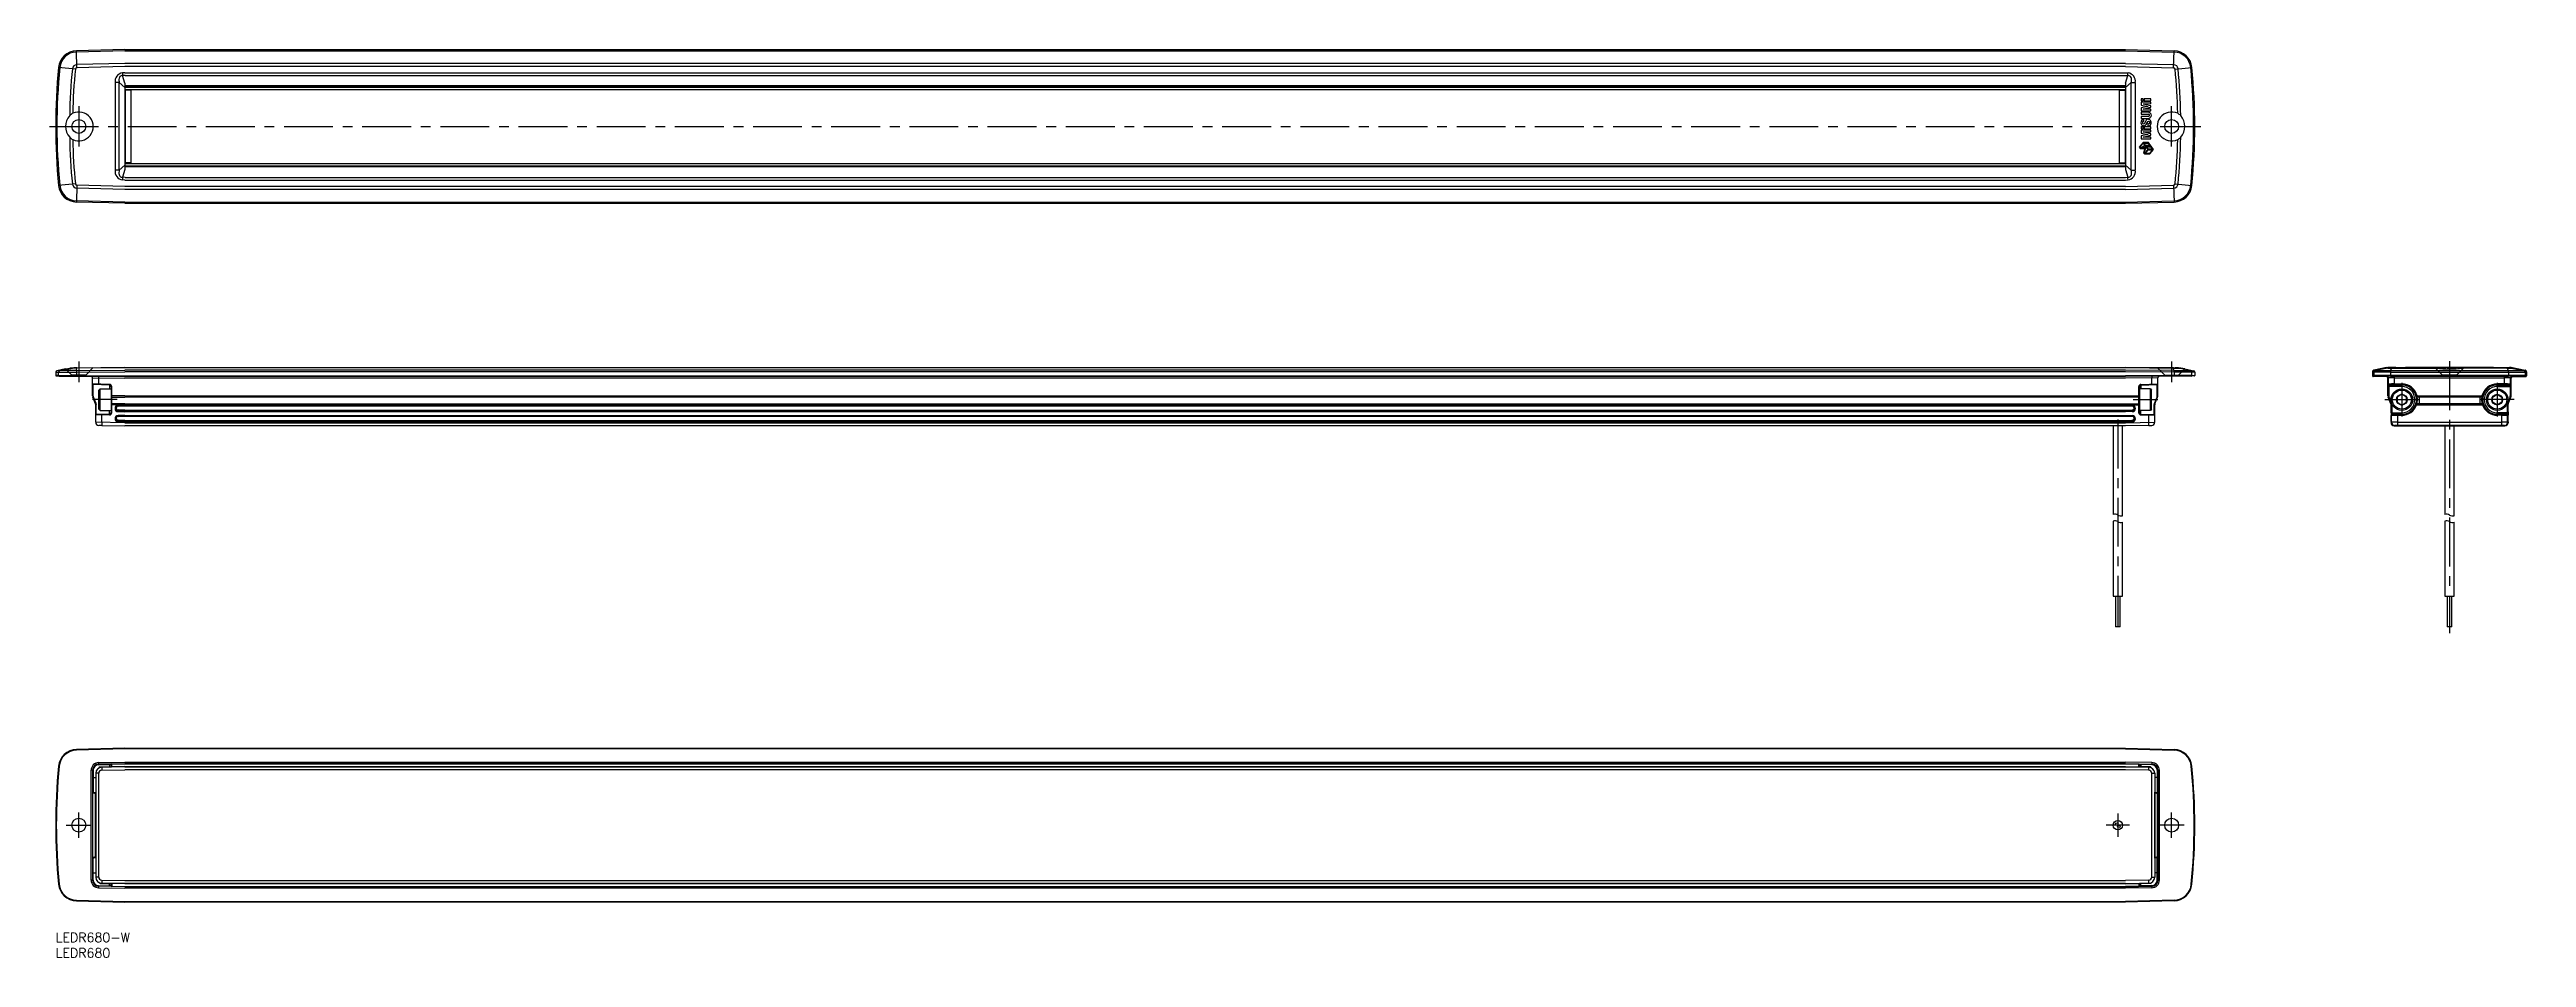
# Model space of a CAD drawing. Extents: x -2 to 803, y -8 to 287.
import ezdxf

# ---------------------------------------------------------------- set-up
doc = ezdxf.new("R2010")
doc.units = 0
doc.header["$LTSCALE"] = 0.5
doc.linetypes.add('CENTER', pattern=[50.8, 31.75, -6.35, 6.35, -6.35])
doc.linetypes.add('DASHED', pattern=[19.05, 12.7, -6.35])
for name, color, linetype in [('MSM_CENTER', 1, 'CENTER'), ('MSM_CONTINUOUS', 7, 'CONTINUOUS'), ('MSM_DASHED', 4, 'DASHED'), ('MSM_NARROW', 5, 'CONTINUOUS'), ('MSM_PART_NUMBER', 7, 'CONTINUOUS')]:
    doc.layers.add(name, color=color, linetype=linetype)
doc.styles.get("Standard").update_dxf_attribs({"font": 'txt.shx', "height": 3, "bigfont": 'bigfont.shx'})

# ---------------------------------------------------------------- blocks, each defined once
blk = doc.blocks.new('*U34')
at = {"layer": 'MSM_PART_NUMBER'}
blk.add_text('LEDR680-W', height=3, dxfattribs=at).set_placement((0, -3))
blk = doc.blocks.new('*U35')
at = {"layer": 'MSM_PART_NUMBER'}
blk.add_text('LEDR680', height=3, dxfattribs=at).set_placement((0, -8))

msp = doc.modelspace()

# ---------------------------------------------------------------- linework, layer by layer
at = {"layer": 'MSM_CENTER'}
for p, q in [((7.5, 268.74), (7.5, 255.59)), ((687.5, 255.59), (687.5, 268.74)), ((-2, 262.16), (697, 262.16)), ((7.5, 185.71), (7.5, 178.97)), ((687.5, 185.71), (687.5, 178.97)), ((777.78, 185.81), (777.78, 97.45)), ((762.28, 178.84), (762.28, 167.84)), ((793.28, 178.84), (793.28, 167.84)), ((20, 173.34), (12, 173.34)), ((675, 173.34), (683, 173.34)), ((756.78, 173.34), (767.78, 173.34)), ((798.78, 173.34), (787.78, 173.34)), ((670, 166.84), (670, 97.45)), ((3.4, 35), (11.6, 35)), ((7.5, 30.9), (7.5, 39.1)), ((673.8, 35), (666.2, 35)), ((670, 38.8), (670, 31.2)), ((691.6, 35), (683.4, 35)), ((687.5, 30.9), (687.5, 39.1))]:
    msp.add_line(p, q, dxfattribs=at)
at = {"layer": 'MSM_CONTINUOUS'}
for p, q in [((22.5, 287.16), (6.74, 286.75)), ((6.88, 281.26), (6.74, 286.75)), ((22.5, 286.76), (6.75, 286.35)), ((22.5, 282.65), (6.85, 282.24)), ((22.5, 287.16), (672.5, 287.16)), ((22.5, 286.76), (672.5, 286.76)), ((672.5, 282.65), (22.5, 282.65)), ((672.5, 287.16), (688.26, 286.75)), ((672.5, 286.76), (688.25, 286.35)), ((672.5, 282.65), (688.15, 282.24)), ((688.12, 281.26), (688.26, 286.75)), ((6.39, 280.8), (0.92, 281.33)), ((22.5, 281.67), (6.88, 281.26)), ((20.66, 276.41), (19.31, 276.41)), ((19.31, 276.41), (19.31, 247.92)), ((20.66, 276.41), (22.5, 274.76)), ((20.66, 247.92), (20.66, 276.41)), ((22.5, 279.6), (21.67, 279.55)), ((22.52, 278.73), (21.71, 278.69)), ((22.5, 276.19), (21.71, 278.69)), ((672.5, 281.67), (22.5, 281.67)), ((22.5, 279.6), (672.5, 279.6)), ((22.5, 276.19), (22.5, 248.14)), ((672.5, 275.33), (22.5, 275.33)), ((22.5, 275.17), (672.5, 275.17)), ((672.5, 275.07), (22.5, 275.07)), ((22.5, 274.96), (672.5, 274.96)), ((24.5, 273.96), (22.5, 273.96)), ((22.52, 278.73), (672.48, 278.73)), ((22.6, 274.16), (672.4, 274.16)), ((22.61, 273.96), (22.61, 250.36)), ((24.52, 250.36), (24.52, 273.96)), ((670.5, 273.96), (672.5, 273.96)), ((670.5, 250.36), (670.5, 273.96)), ((672.39, 273.96), (672.39, 250.36)), ((672.48, 278.73), (673.29, 278.69)), ((672.5, 281.67), (688.12, 281.26)), ((672.5, 279.6), (673.33, 279.55)), ((672.5, 276.19), (673.29, 278.69)), ((674.34, 276.41), (672.5, 274.76)), ((672.5, 276.19), (672.5, 248.13)), ((674.34, 247.92), (674.34, 276.41)), ((674.34, 276.41), (675.69, 276.41)), ((675.69, 276.41), (675.69, 247.92)), ((688.61, 280.8), (694.08, 281.33)), ((678.27, 271.12), (677.6, 271.12)), ((677.6, 271.12), (677.6, 270.48)), ((677.6, 270.48), (678.27, 270.48)), ((680.76, 270.03), (677.6, 270.03)), ((677.6, 270.03), (677.6, 269.09)), ((677.6, 269.09), (679.83, 268.63)), ((679.83, 268.63), (677.6, 268.17)), ((677.6, 268.17), (677.6, 267.23)), ((677.6, 267.23), (680.76, 267.23)), ((679.8, 266.78), (677.6, 266.78)), ((677.6, 266.78), (677.6, 266.14)), ((677.6, 266.14), (679.96, 266.14)), ((680.76, 269.45), (678.23, 269.44)), ((680.76, 268.88), (678.23, 269.44)), ((678.23, 267.81), (680.76, 268.38)), ((680.76, 267.81), (678.23, 267.81)), ((678.27, 270.48), (678.27, 271.12)), ((680.76, 271.12), (678.55, 271.12)), ((678.55, 271.12), (678.55, 270.48)), ((678.55, 270.48), (680.76, 270.48)), ((680.76, 270.48), (680.76, 271.12)), ((680.76, 269.45), (680.76, 270.03)), ((680.76, 268.38), (680.76, 268.88)), ((680.76, 267.23), (680.76, 267.81)), ((679.94, 265.4), (677.6, 265.4)), ((677.6, 265.4), (677.6, 264.76)), ((677.6, 264.76), (679.8, 264.76)), ((678.27, 262.02), (677.6, 262.02)), ((677.6, 262.02), (677.6, 261.38)), ((677.6, 261.38), (678.27, 261.38)), ((680.76, 260.94), (677.6, 260.94)), ((677.6, 260.94), (677.6, 259.99)), ((677.6, 259.99), (679.83, 259.53)), ((679.83, 259.53), (677.6, 259.08)), ((677.6, 259.08), (677.6, 258.13)), ((677.6, 258.13), (680.76, 258.13)), ((678.07, 263.63), (678.01, 263.39)), ((680.76, 259.78), (678.2, 260.35)), ((678.2, 260.35), (680.76, 260.35)), ((678.47, 263.74), (678.21, 263.73)), ((678.24, 258.71), (680.76, 259.29)), ((680.76, 258.71), (678.24, 258.71)), ((678.47, 264.35), (678.27, 264.35)), ((678.27, 261.38), (678.27, 262.02)), ((678.47, 263.74), (678.47, 264.35)), ((680.76, 262.02), (678.55, 262.02)), ((678.55, 262.02), (678.55, 261.38)), ((678.55, 261.38), (680.76, 261.38)), ((679.18, 264.14), (678.8, 263.35)), ((679.98, 262.99), (679.77, 262.99)), ((679.77, 262.99), (679.77, 262.35)), ((679.77, 262.35), (680.12, 262.35)), ((680.76, 261.38), (680.76, 262.02)), ((680.76, 260.35), (680.76, 260.94)), ((680.76, 259.29), (680.76, 259.78)), ((680.76, 258.13), (680.76, 258.71)), ((20.66, 247.92), (22.5, 249.57)), ((24.5, 250.36), (22.5, 250.36)), ((22.6, 250.16), (672.4, 250.16)), ((670.5, 250.36), (672.5, 250.36)), ((674.34, 247.92), (672.5, 249.57)), ((678.19, 256.92), (676.96, 255.44)), ((676.96, 255.44), (677.3, 254.98)), ((677.2, 255.45), (678.23, 256.68)), ((677.2, 255.45), (677.38, 255.2)), ((677.3, 254.98), (678.83, 254.98)), ((678.79, 255.94), (677.38, 255.2)), ((677.73, 255.18), (678.93, 255.81)), ((678.9, 255.18), (677.73, 255.18)), ((679.94, 256.92), (678.19, 256.92)), ((678.23, 256.68), (678.79, 255.94)), ((678.83, 254.98), (678.31, 253.62)), ((678.31, 253.62), (678.63, 253.2)), ((678.97, 256), (678.43, 256.73)), ((678.43, 256.73), (679.86, 256.73)), ((678.53, 253.65), (679.19, 255.39)), ((678.69, 253.45), (678.53, 253.65)), ((678.63, 253.2), (680.4, 253.2)), ((679.72, 254.68), (678.69, 253.45)), ((678.89, 253.39), (679.88, 254.57)), ((680.31, 253.39), (678.89, 253.39)), ((679.1, 255.69), (678.9, 255.18)), ((678.93, 255.81), (680.18, 255.81)), ((680.4, 256), (678.97, 256)), ((679.95, 255.69), (679.1, 255.69)), ((679.19, 255.39), (679.72, 254.68)), ((679.89, 254.76), (679.35, 255.49)), ((679.35, 255.49), (680.78, 255.49)), ((679.86, 256.73), (680.4, 256)), ((679.88, 254.57), (681.31, 254.57)), ((681.32, 254.76), (679.89, 254.76)), ((680.72, 255.88), (679.94, 256.92)), ((680.18, 255.81), (679.95, 255.69)), ((681.31, 254.57), (680.31, 253.39)), ((680.38, 255.69), (680.72, 255.88)), ((680.86, 255.69), (680.38, 255.69)), ((680.4, 253.2), (681.62, 254.66)), ((680.78, 255.49), (681.32, 254.76)), ((681.62, 254.66), (680.86, 255.69)), ((6.39, 243.52), (0.92, 243)), ((6.88, 243.07), (6.74, 237.57)), ((22.5, 241.68), (6.85, 242.09)), ((22.5, 242.66), (6.88, 243.07)), ((20.66, 247.92), (19.31, 247.92)), ((22.5, 244.73), (21.67, 244.77)), ((22.5, 248.14), (21.71, 245.63)), ((22.52, 245.59), (21.71, 245.63)), ((22.5, 249.36), (672.5, 249.36)), ((672.5, 249.26), (22.5, 249.26)), ((22.5, 249.16), (672.5, 249.16)), ((672.5, 249), (22.5, 249)), ((22.5, 244.73), (672.5, 244.73)), ((672.5, 242.66), (22.5, 242.66)), ((672.5, 241.68), (22.5, 241.68)), ((22.52, 245.59), (672.48, 245.59)), ((672.48, 245.59), (673.29, 245.63)), ((672.5, 248.14), (673.29, 245.63)), ((672.5, 244.73), (673.33, 244.77)), ((672.5, 242.66), (688.12, 243.07)), ((672.5, 241.68), (688.15, 242.09)), ((674.34, 247.92), (675.69, 247.92)), ((688.12, 243.07), (688.26, 237.57)), ((688.61, 243.52), (694.08, 243)), ((22.5, 237.16), (6.74, 237.57)), ((22.5, 237.56), (6.75, 237.98)), ((22.5, 237.56), (672.5, 237.56)), ((22.5, 237.16), (672.5, 237.16)), ((672.5, 237.56), (688.25, 237.98)), ((672.5, 237.16), (688.26, 237.57)), ((0, 182.27), (0.92, 182.28)), ((0, 182.27), (0, 181.23)), ((0.92, 181.22), (0, 181.23)), ((0.2, 181.03), (1.12, 181.02)), ((3.2, 183.32), (0.4, 182.76)), ((1.32, 182.77), (0.4, 182.76)), ((0.92, 182.28), (6.74, 182.29)), ((0.92, 181.22), (0.92, 182.28)), ((0.92, 181.22), (6.74, 181.17)), ((1.12, 181.02), (6.74, 180.97)), ((1.32, 182.77), (5.43, 183.6)), ((6.75, 182.78), (1.32, 182.77)), ((3.2, 183.32), (4.56, 183.59)), ((4.56, 183.59), (5.28, 183.67)), ((6.85, 183.6), (4.56, 183.59)), ((5.28, 183.67), (6.39, 183.69)), ((6.88, 183.7), (6.39, 183.69)), ((6.74, 182.29), (22.5, 182.43)), ((6.74, 182.29), (6.74, 182.29)), ((6.74, 182.29), (6.74, 181.17)), ((6.74, 181.17), (22.5, 181.04)), ((6.74, 180.97), (22.5, 180.84)), ((6.75, 182.78), (6.85, 183.6)), ((6.75, 182.78), (22.5, 182.92)), ((22.5, 183.74), (6.85, 183.6)), ((6.85, 183.6), (6.88, 183.7)), ((6.88, 183.7), (22.5, 183.84)), ((12, 174.53), (12, 180.43)), ((12, 180.43), (22.51, 180.34)), ((17.52, 178.29), (12, 178.44)), ((17.51, 178.1), (12.19, 178.24)), ((12.2, 174.48), (12.2, 178.24)), ((13.97, 178.39), (13.97, 180.41)), ((17.51, 178.1), (17.51, 176.84)), ((18, 177.6), (18, 169.07)), ((18.2, 177.6), (18, 177.6)), ((18.2, 169.07), (18.2, 177.6)), ((22.5, 183.84), (672.5, 183.84)), ((22.5, 183.74), (672.5, 183.74)), ((672.49, 182.92), (22.5, 182.92)), ((672.5, 182.43), (22.5, 182.43)), ((22.5, 181.04), (672.5, 181.04)), ((672.5, 180.84), (22.5, 180.84)), ((672.49, 180.34), (22.51, 180.34)), ((688.25, 182.78), (672.49, 182.92)), ((683, 180.43), (672.49, 180.34)), ((688.12, 183.7), (672.5, 183.84)), ((672.5, 183.74), (688.15, 183.6)), ((688.26, 182.29), (672.5, 182.43)), ((688.26, 181.17), (672.5, 181.04)), ((688.26, 180.97), (672.5, 180.84)), ((676.8, 169.07), (676.8, 177.6)), ((676.8, 177.6), (677, 177.6)), ((677, 177.6), (677, 169.07)), ((677.48, 178.29), (683, 178.44)), ((677.49, 178.1), (682.81, 178.24)), ((677.49, 178.1), (677.49, 176.84)), ((681.03, 178.39), (681.03, 180.41)), ((682.8, 174.48), (682.8, 178.24)), ((683, 174.53), (683, 180.43)), ((688.15, 183.6), (688.12, 183.7)), ((688.12, 183.7), (688.61, 183.69)), ((688.25, 182.78), (688.15, 183.6)), ((688.15, 183.6), (690.44, 183.59)), ((688.25, 182.78), (693.68, 182.77)), ((694.08, 182.28), (688.26, 182.29)), ((688.26, 182.29), (688.26, 182.29)), ((688.26, 182.29), (688.26, 181.17)), ((694.08, 181.22), (688.26, 181.17)), ((693.88, 181.02), (688.26, 180.97)), ((689.72, 183.67), (688.61, 183.69)), ((693.68, 182.77), (689.57, 183.6)), ((690.44, 183.59), (689.72, 183.67)), ((691.8, 183.32), (690.44, 183.59)), ((691.8, 183.32), (694.6, 182.76)), ((693.68, 182.77), (694.6, 182.76)), ((694.8, 181.03), (693.88, 181.02)), ((695, 182.27), (694.08, 182.28)), ((694.08, 181.22), (694.08, 182.28)), ((694.08, 181.22), (695, 181.23)), ((695, 182.27), (695, 181.23)), ((752.78, 182.43), (753.19, 182.29)), ((752.78, 182.43), (752.78, 181.04)), ((752.78, 181.04), (753.19, 181.17)), ((752.98, 180.84), (753.39, 180.97)), ((757.28, 180.84), (752.98, 180.84)), ((757.29, 183.74), (753.18, 182.92)), ((753.18, 182.92), (753.59, 182.78)), ((758.61, 182.28), (753.19, 182.29)), ((753.19, 182.29), (753.19, 181.17)), ((757.71, 183.6), (753.59, 182.78)), ((757.43, 180.91), (757.28, 180.84)), ((757.71, 183.6), (757.29, 183.74)), ((757.93, 180.41), (757.78, 180.34)), ((757.78, 174.53), (757.78, 180.34)), ((757.85, 174.54), (757.85, 177.6)), ((758.05, 177.6), (757.85, 177.6)), ((757.86, 178.3), (757.93, 178.39)), ((757.93, 178.39), (757.93, 180.41)), ((758.05, 177.6), (758.05, 174.54)), ((762.28, 177.6), (758.05, 177.6)), ((758.13, 178.19), (758.06, 178.1)), ((762.28, 178.1), (758.06, 178.1)), ((760.34, 183.84), (758.27, 183.84)), ((758.27, 183.84), (758.68, 183.7)), ((758.61, 182.28), (796.94, 182.28)), ((758.61, 182.28), (758.61, 181.22)), ((796.94, 181.22), (758.61, 181.22)), ((758.63, 181.02), (796.92, 181.02)), ((758.65, 182.77), (759.05, 183.6)), ((758.65, 182.77), (796.9, 182.77)), ((759.05, 183.6), (773.44, 183.59)), ((759.14, 183.7), (773.12, 183.68)), ((795.63, 180.93), (759.93, 180.93)), ((759.93, 180.43), (759.93, 180.93)), ((759.93, 180.43), (795.63, 180.43)), ((759.93, 178.24), (759.93, 180.43)), ((759.93, 178.44), (762.28, 178.44)), ((759.93, 178.24), (762.28, 178.24)), ((760.38, 183.83), (760.34, 183.84)), ((762.28, 178.24), (762.28, 178.44)), ((762.28, 178.24), (762.28, 178.1)), ((762.28, 177.6), (762.28, 178.1)), ((792.02, 183.81), (763.53, 183.81)), ((768.81, 183.78), (769.24, 183.79)), ((768.81, 183.77), (768.81, 183.78)), ((770.28, 183.76), (768.81, 183.77)), ((769, 183.78), (770.19, 183.77)), ((769, 183.77), (769, 183.78)), ((769, 183.77), (769, 183.77)), ((770.19, 183.76), (769, 183.77)), ((769.06, 183.78), (769.27, 183.78)), ((769.06, 183.78), (770.3, 183.77)), ((769.06, 183.78), (769.06, 183.78)), ((769.24, 183.79), (770.6, 183.78)), ((769.24, 183.78), (769.24, 183.79)), ((769.27, 183.78), (771.01, 183.78)), ((770.19, 183.77), (770.19, 183.76)), ((770.19, 183.76), (770.19, 183.76)), ((771.31, 183.76), (770.28, 183.76)), ((770.3, 183.77), (771.01, 183.78)), ((770.3, 183.76), (770.3, 183.77)), ((770.38, 183.77), (771.11, 183.78)), ((770.38, 183.76), (770.38, 183.77)), ((771.11, 183.76), (770.38, 183.76)), ((770.38, 183.76), (770.38, 183.76)), ((770.6, 183.79), (771.06, 183.8)), ((770.6, 183.78), (770.6, 183.79)), ((770.6, 183.78), (770.6, 183.78)), ((770.79, 183.79), (771.42, 183.78)), ((770.79, 183.78), (770.79, 183.79)), ((770.79, 183.78), (770.79, 183.78)), ((771.31, 183.78), (770.79, 183.78)), ((770.82, 183.79), (771.06, 183.8)), ((770.82, 183.79), (770.82, 183.79)), ((771.56, 183.78), (770.82, 183.79)), ((771.01, 183.78), (771.01, 183.78)), ((771.06, 183.8), (771.06, 183.8)), ((771.06, 183.8), (772.3, 183.79)), ((771.06, 183.8), (772.54, 183.79)), ((771.11, 183.78), (771.11, 183.76)), ((771.11, 183.76), (771.11, 183.76)), ((771.3, 183.77), (771.31, 183.78)), ((771.42, 183.77), (771.3, 183.77)), ((771.3, 183.77), (771.3, 183.77)), ((771.3, 183.76), (771.3, 183.77)), ((771.49, 183.76), (771.3, 183.77)), ((771.3, 183.77), (771.31, 183.76)), ((771.42, 183.78), (771.42, 183.77)), ((771.42, 183.77), (771.42, 183.77)), ((772.54, 183.77), (771.49, 183.76)), ((772.3, 183.79), (771.56, 183.78)), ((771.56, 183.76), (771.56, 183.78)), ((771.62, 183.77), (771.62, 183.78)), ((771.62, 183.78), (772.34, 183.78)), ((772.34, 183.77), (771.62, 183.77)), ((771.62, 183.77), (771.62, 183.77)), ((772.3, 183.79), (772.3, 183.78)), ((772.34, 183.78), (772.34, 183.77)), ((772.34, 183.77), (772.34, 183.77)), ((772.54, 183.79), (772.54, 183.77)), ((773.75, 183.76), (773.75, 183.79)), ((773.75, 183.79), (774.69, 183.79)), ((774.33, 183.76), (773.75, 183.76)), ((774.9, 183.76), (774.33, 183.79)), ((774.33, 183.79), (774.33, 183.76)), ((774.69, 183.79), (775.14, 183.77)), ((774.69, 183.77), (774.69, 183.79)), ((775.4, 183.76), (774.9, 183.76)), ((775.14, 183.77), (775.61, 183.79)), ((775.14, 183.76), (775.14, 183.77)), ((775.97, 183.79), (775.4, 183.76)), ((775.61, 183.79), (776.55, 183.79)), ((775.61, 183.77), (775.61, 183.79)), ((775.97, 183.76), (775.97, 183.79)), ((776.55, 183.76), (775.97, 183.76)), ((776.55, 183.79), (776.55, 183.76)), ((777.64, 183.79), (777, 183.79)), ((777, 183.79), (777, 183.79)), ((777, 183.79), (777.64, 183.79)), ((777, 183.76), (777, 183.78)), ((777, 183.78), (777.64, 183.78)), ((777.64, 183.76), (777, 183.76)), ((777.64, 183.79), (777.64, 183.79)), ((777.64, 183.78), (777.64, 183.76)), ((777.97, 183.77), (778.6, 183.77)), ((777.97, 183.77), (777.97, 183.77)), ((779.01, 183.79), (778.01, 183.78)), ((778.01, 183.78), (778.14, 183.78)), ((778.57, 183.78), (779.4, 183.77)), ((778.6, 183.77), (778.6, 183.77)), ((778.65, 183.79), (778.97, 183.78)), ((779.01, 183.79), (778.65, 183.79)), ((778.97, 183.78), (779.47, 183.78)), ((779.01, 183.76), (780.07, 183.77)), ((779.4, 183.77), (779.01, 183.77)), ((779.97, 183.78), (779.35, 183.78)), ((780.07, 183.77), (779.76, 183.78)), ((779.97, 183.78), (779.97, 183.78)), ((780.38, 183.77), (780.38, 183.79)), ((780.38, 183.79), (781.01, 183.79)), ((781.01, 183.79), (781.01, 183.77)), ((781.76, 183.77), (781.76, 183.79)), ((781.76, 183.79), (782.39, 183.79)), ((796.51, 183.6), (782.12, 183.59)), ((782.39, 183.79), (782.39, 183.77)), ((796.42, 183.7), (782.44, 183.68)), ((782.84, 183.79), (783.79, 183.79)), ((782.84, 183.76), (782.84, 183.79)), ((783.42, 183.76), (782.84, 183.76)), ((784.49, 183.8), (783.26, 183.79)), ((783.26, 183.79), (784, 183.78)), ((783.26, 183.79), (783.26, 183.78)), ((783.43, 183.79), (784, 183.76)), ((783.79, 183.79), (784.25, 183.77)), ((783.94, 183.77), (783.94, 183.78)), ((783.94, 183.77), (783.94, 183.77)), ((784, 183.78), (784.74, 183.79)), ((784, 183.76), (784, 183.78)), ((784.49, 183.76), (784, 183.76)), ((784.06, 183.76), (784.25, 183.77)), ((784.76, 183.79), (784.13, 183.78)), ((784.13, 183.78), (784.13, 183.77)), ((784.13, 183.77), (784.13, 183.77)), ((784.13, 183.77), (784.25, 183.77)), ((784.25, 183.77), (784.7, 183.79)), ((784.25, 183.78), (784.76, 183.78)), ((784.25, 183.77), (784.25, 183.78)), ((784.25, 183.76), (784.25, 183.77)), ((784.25, 183.77), (784.25, 183.77)), ((784.25, 183.76), (784.25, 183.77)), ((784.25, 183.77), (784.25, 183.76)), ((784.25, 183.76), (785.28, 183.76)), ((785.18, 183.77), (784.45, 183.78)), ((784.45, 183.78), (784.45, 183.76)), ((784.45, 183.76), (785.18, 183.76)), ((784.45, 183.76), (784.45, 183.76)), ((784.74, 183.79), (784.49, 183.8)), ((785.06, 183.79), (784.49, 183.76)), ((784.5, 183.8), (784.5, 183.8)), ((784.96, 183.79), (784.5, 183.8)), ((786.29, 183.78), (784.55, 183.78)), ((785.26, 183.77), (784.55, 183.78)), ((784.55, 183.78), (784.55, 183.78)), ((784.7, 183.77), (784.7, 183.79)), ((784.7, 183.79), (785.65, 183.79)), ((784.74, 183.79), (784.74, 183.79)), ((784.76, 183.78), (784.76, 183.79)), ((784.76, 183.78), (784.76, 183.78)), ((786.32, 183.79), (784.96, 183.78)), ((784.96, 183.78), (784.96, 183.79)), ((784.96, 183.78), (784.96, 183.78)), ((785.65, 183.76), (785.06, 183.76)), ((785.18, 183.76), (785.18, 183.77)), ((785.18, 183.76), (785.18, 183.76)), ((786.49, 183.78), (785.26, 183.77)), ((785.26, 183.76), (785.26, 183.77)), ((785.28, 183.76), (786.74, 183.77)), ((786.55, 183.78), (785.37, 183.77)), ((785.37, 183.76), (786.55, 183.77)), ((785.37, 183.77), (785.37, 183.76)), ((785.37, 183.76), (785.37, 183.76)), ((785.65, 183.79), (785.65, 183.76)), ((786.09, 183.79), (786.73, 183.79)), ((786.73, 183.79), (786.09, 183.79)), ((786.09, 183.79), (786.09, 183.79)), ((786.09, 183.78), (786.73, 183.78)), ((786.09, 183.76), (786.09, 183.78)), ((786.73, 183.76), (786.09, 183.76)), ((786.49, 183.78), (786.29, 183.78)), ((786.32, 183.78), (786.32, 183.79)), ((786.74, 183.78), (786.32, 183.79)), ((786.49, 183.78), (786.49, 183.78)), ((786.55, 183.77), (786.55, 183.78)), ((786.55, 183.77), (786.55, 183.77)), ((786.73, 183.79), (786.73, 183.79)), ((786.73, 183.78), (786.73, 183.76)), ((786.74, 183.77), (786.74, 183.78)), ((795.63, 178.44), (793.28, 178.44)), ((793.28, 178.24), (793.28, 178.44)), ((795.63, 178.24), (793.28, 178.24)), ((793.28, 178.24), (793.28, 178.1)), ((793.28, 178.1), (797.49, 178.1)), ((793.28, 177.6), (793.28, 178.1)), ((793.28, 177.6), (797.5, 177.6)), ((795.17, 183.83), (795.21, 183.84)), ((795.21, 183.84), (797.28, 183.84)), ((795.63, 180.43), (795.63, 180.93)), ((795.63, 178.24), (795.63, 180.43)), ((796.9, 182.77), (796.51, 183.6)), ((797.28, 183.84), (796.87, 183.7)), ((796.94, 182.28), (802.37, 182.29)), ((796.94, 182.28), (796.94, 181.22)), ((797.43, 178.19), (797.49, 178.1)), ((797.5, 177.6), (797.5, 174.54)), ((797.5, 177.6), (797.7, 177.6)), ((797.63, 178.39), (797.63, 180.41)), ((797.63, 180.41), (797.78, 180.34)), ((797.69, 178.3), (797.63, 178.39)), ((797.7, 174.54), (797.7, 177.6)), ((797.78, 174.53), (797.78, 180.34)), ((797.85, 183.6), (798.26, 183.74)), ((797.85, 183.6), (801.96, 182.78)), ((798.13, 180.91), (798.28, 180.84)), ((798.26, 183.74), (802.38, 182.92)), ((798.28, 180.84), (802.58, 180.84)), ((802.38, 182.92), (801.96, 182.78)), ((802.58, 180.84), (802.17, 180.97)), ((802.78, 182.43), (802.37, 182.29)), ((802.37, 182.29), (802.37, 181.17)), ((802.78, 181.04), (802.37, 181.17)), ((802.78, 182.43), (802.78, 181.04)), ((12.93, 172.02), (12.07, 174.16)), ((13.11, 172.14), (12.25, 174.2)), ((13, 166.01), (13, 171.64)), ((13.2, 168.46), (13.2, 171.71)), ((14.4, 176.84), (14, 176.44)), ((14, 170.24), (14, 176.44)), ((14, 170.24), (14.4, 169.84)), ((14.4, 169.84), (14.4, 176.84)), ((14.4, 176.84), (18, 176.84)), ((14.4, 169.84), (18, 169.84)), ((17.51, 168.57), (17.51, 169.84)), ((18, 169.07), (18.2, 169.07)), ((22.5, 174.53), (18.2, 174.54)), ((18.2, 174.17), (22.51, 174.16)), ((22.49, 172.02), (18.2, 172.03)), ((22.51, 171.64), (18.2, 171.66)), ((22.49, 171.54), (20.29, 171.48)), ((20.29, 169.84), (22.49, 169.79)), ((20.29, 169.69), (20.3, 169.64)), ((20.29, 169.44), (22.49, 169.39)), ((22.5, 171.34), (20.3, 171.28)), ((20.3, 171.24), (22.5, 171.29)), ((22.5, 169.94), (20.3, 170)), ((20.3, 169.64), (22.5, 169.59)), ((22.49, 172.02), (672.51, 172.02)), ((22.49, 171.54), (672.51, 171.54)), ((672.51, 169.79), (22.49, 169.79)), ((672.51, 169.39), (22.49, 169.39)), ((22.5, 174.53), (672.51, 174.53)), ((22.5, 171.34), (672.5, 171.34)), ((672.5, 171.29), (22.5, 171.29)), ((22.5, 169.94), (672.5, 169.94)), ((672.5, 169.59), (22.5, 169.59)), ((672.49, 174.16), (22.51, 174.16)), ((22.51, 171.64), (672.49, 171.64)), ((676.8, 174.17), (672.49, 174.16)), ((672.49, 171.64), (676.8, 171.66)), ((672.5, 171.34), (674.7, 171.28)), ((674.7, 171.24), (672.5, 171.29)), ((672.5, 169.94), (674.7, 170)), ((674.7, 169.64), (672.5, 169.59)), ((672.51, 174.53), (676.8, 174.54)), ((672.51, 172.02), (676.8, 172.03)), ((672.51, 171.54), (674.71, 171.48)), ((674.71, 169.84), (672.51, 169.79)), ((674.71, 169.44), (672.51, 169.39)), ((674.71, 169.69), (674.7, 169.64)), ((677, 169.07), (676.8, 169.07)), ((680.6, 176.84), (677, 176.84)), ((680.6, 169.84), (677, 169.84)), ((677.49, 168.57), (677.49, 169.84)), ((680.6, 176.84), (681, 176.44)), ((680.6, 169.84), (680.6, 176.84)), ((681, 170.24), (680.6, 169.84)), ((681, 170.24), (681, 176.44)), ((681.8, 168.46), (681.8, 171.71)), ((681.89, 172.14), (682.75, 174.2)), ((682, 166.01), (682, 171.64)), ((682.07, 172.02), (682.93, 174.16)), ((757.78, 174.53), (757.85, 174.54)), ((757.85, 174.54), (758.05, 174.54)), ((757.92, 174.17), (757.85, 174.16)), ((758.71, 172.02), (757.85, 174.16)), ((757.92, 174.17), (758.11, 174.25)), ((758.78, 172.03), (757.92, 174.17)), ((758.11, 174.25), (758.97, 172.1)), ((758.71, 172.02), (758.78, 172.03)), ((758.78, 172.03), (758.97, 172.1)), ((758.78, 171.64), (758.85, 171.66)), ((758.78, 171.54), (758.78, 171.64)), ((758.78, 171.54), (758.82, 171.48)), ((758.82, 169.44), (758.78, 169.39)), ((758.78, 169.39), (758.78, 168.29)), ((758.85, 169.07), (758.85, 171.66)), ((758.85, 171.66), (759.05, 171.66)), ((758.85, 169.07), (759.05, 169.07)), ((759.05, 171.66), (759.05, 169.07)), ((759.05, 169.07), (762.28, 169.07)), ((762.28, 175.07), (760.78, 174.2)), ((760.78, 174.2), (760.78, 172.47)), ((760.78, 172.47), (762.28, 171.6)), ((763.78, 174.2), (762.28, 175.07)), ((762.28, 171.6), (763.78, 172.47)), ((762.28, 168.57), (762.28, 169.07)), ((763.78, 172.47), (763.78, 174.2)), ((766.87, 171.71), (767.06, 171.64)), ((767.04, 174.48), (767.24, 174.53)), ((767.06, 171.64), (788.49, 171.64)), ((788.36, 172.02), (767.2, 172.02)), ((767.24, 174.53), (788.32, 174.53)), ((788.26, 174.16), (767.3, 174.16)), ((767.88, 174.16), (767.88, 172.02)), ((787.68, 174.16), (787.68, 172.02)), ((788.51, 174.48), (788.32, 174.53)), ((788.68, 171.71), (788.49, 171.64)), ((791.78, 174.2), (793.28, 175.07)), ((791.78, 172.47), (791.78, 174.2)), ((793.28, 171.6), (791.78, 172.47)), ((793.28, 175.07), (794.78, 174.2)), ((794.78, 172.47), (793.28, 171.6)), ((796.5, 169.07), (793.28, 169.07)), ((793.28, 168.57), (793.28, 169.07)), ((794.78, 174.2), (794.78, 172.47)), ((796.5, 171.66), (796.5, 169.07)), ((796.7, 171.66), (796.5, 171.66)), ((796.7, 169.07), (796.5, 169.07)), ((797.45, 174.25), (796.59, 172.1)), ((796.77, 172.03), (796.59, 172.1)), ((796.7, 169.07), (796.7, 171.66)), ((796.78, 171.64), (796.7, 171.66)), ((796.78, 171.54), (796.74, 171.48)), ((796.74, 169.44), (796.78, 169.39)), ((796.77, 172.03), (797.63, 174.17)), ((796.85, 172.02), (796.77, 172.03)), ((796.78, 171.54), (796.78, 171.64)), ((796.78, 169.39), (796.78, 168.29)), ((796.85, 172.02), (797.71, 174.16)), ((797.63, 174.17), (797.45, 174.25)), ((797.7, 174.54), (797.5, 174.54)), ((797.63, 174.17), (797.71, 174.16)), ((797.78, 174.53), (797.7, 174.54)), ((17.52, 168.38), (13, 168.26)), ((22.49, 165.84), (13, 166.01)), ((17.51, 168.57), (13.2, 168.46)), ((14.97, 164.97), (13.99, 164.98)), ((14.97, 165.97), (14.97, 168.31)), ((14.97, 164.97), (22.5, 164.84)), ((22.49, 168.2), (20.29, 168.15)), ((20.29, 166.51), (22.49, 166.45)), ((20.29, 166.35), (20.3, 166.31)), ((20.29, 166.11), (22.49, 166.05)), ((22.5, 168), (20.3, 167.95)), ((20.3, 167.9), (22.5, 167.96)), ((22.5, 166.61), (20.3, 166.67)), ((20.3, 166.31), (22.5, 166.25)), ((22.49, 168.2), (672.51, 168.2)), ((672.51, 166.45), (22.49, 166.45)), ((672.51, 166.05), (22.49, 166.05)), ((22.49, 165.84), (672.51, 165.84)), ((22.5, 168), (672.5, 168)), ((672.5, 167.96), (22.5, 167.96)), ((22.5, 166.61), (672.5, 166.61)), ((672.5, 166.25), (22.5, 166.25)), ((672.5, 164.84), (22.5, 164.84)), ((668.5, 164.84), (668.5, 136.02)), ((671.5, 135.61), (671.5, 164.84)), ((672.5, 168), (674.7, 167.95)), ((674.7, 167.9), (672.5, 167.96)), ((672.5, 166.61), (674.7, 166.67)), ((674.7, 166.31), (672.5, 166.25)), ((680.03, 164.97), (672.5, 164.84)), ((672.51, 168.2), (674.71, 168.15)), ((674.71, 166.51), (672.51, 166.45)), ((674.71, 166.11), (672.51, 166.05)), ((672.51, 165.84), (682, 166.01)), ((674.71, 166.35), (674.7, 166.31)), ((677.48, 168.38), (682, 168.26)), ((677.49, 168.57), (681.8, 168.46)), ((680.03, 165.97), (680.03, 168.31)), ((680.03, 164.97), (681.02, 164.98)), ((758.78, 168.29), (758.82, 168.23)), ((758.82, 166.19), (758.78, 166.14)), ((758.78, 166.14), (758.78, 165.84)), ((758.78, 165.84), (758.91, 165.97)), ((758.91, 168.31), (758.86, 168.37)), ((758.91, 165.97), (758.91, 168.31)), ((759.06, 168.57), (762.28, 168.57)), ((759.06, 168.57), (759.11, 168.51)), ((759.91, 164.97), (759.78, 164.84)), ((759.78, 164.84), (795.78, 164.84)), ((760.91, 168.46), (760.91, 165.98)), ((760.91, 168.46), (762.28, 168.46)), ((760.91, 168.26), (762.28, 168.26)), ((760.91, 165.98), (794.65, 165.98)), ((760.91, 165.98), (760.91, 164.98)), ((794.65, 164.98), (760.91, 164.98)), ((762.28, 168.57), (762.28, 168.46)), ((762.28, 168.46), (762.28, 168.26)), ((776.28, 164.84), (776.28, 136.02)), ((779.28, 135.61), (779.28, 164.84)), ((796.49, 168.57), (793.28, 168.57)), ((793.28, 168.57), (793.28, 168.46)), ((793.28, 168.46), (793.28, 168.26)), ((794.65, 168.46), (793.28, 168.46)), ((794.65, 168.26), (793.28, 168.26)), ((794.65, 168.46), (794.65, 165.98)), ((794.65, 165.98), (794.65, 164.98)), ((795.65, 164.97), (795.78, 164.84)), ((796.49, 168.57), (796.45, 168.51)), ((796.65, 168.31), (796.69, 168.37)), ((796.65, 165.97), (796.65, 168.31)), ((796.78, 165.84), (796.65, 165.97)), ((796.78, 168.29), (796.74, 168.23)), ((796.74, 166.19), (796.78, 166.14)), ((796.78, 166.14), (796.78, 165.84)), ((668.5, 133.88), (668.5, 109.45)), ((671.5, 109.45), (671.5, 133.47)), ((776.28, 133.88), (776.28, 109.45)), ((779.28, 109.45), (779.28, 133.47)), ((668.5, 109.45), (669.01, 109.45)), ((669.01, 109.45), (671.5, 109.45)), ((669.27, 109.45), (669.27, 99.45)), ((670.07, 99.45), (670.07, 109.45)), ((670.73, 99.45), (670.73, 109.45)), ((776.28, 109.45), (778.9, 109.45)), ((777, 109.45), (777, 99.45)), ((777.75, 109.45), (777.75, 99.45)), ((778.55, 99.45), (778.55, 109.45)), ((778.9, 109.45), (779.28, 109.45)), ((669.41, 99.45), (669.27, 99.45)), ((670.07, 99.45), (669.41, 99.45)), ((670.73, 99.45), (670.07, 99.45)), ((777.7, 99.45), (777, 99.45)), ((777.75, 99.45), (777.7, 99.45)), ((778.45, 99.45), (777.75, 99.45)), ((778.55, 99.45), (778.45, 99.45)), ((22.5, 60), (6.74, 59.59)), ((22.5, 59.8), (6.74, 59.39)), ((22.5, 60), (672.5, 60)), ((672.5, 59.8), (22.5, 59.8)), ((672.5, 60), (688.26, 59.59)), ((672.5, 59.8), (688.26, 59.39)), ((12.19, 52.85), (11.5, 52.85)), ((11.5, 17.15), (11.5, 52.85)), ((12, 52.85), (12, 17.15)), ((12, 50.5), (13, 50.5)), ((12.19, 52.85), (12.19, 45.73)), ((13.98, 51.87), (13, 51.87)), ((13, 51.87), (13, 18.13)), ((13.96, 55.35), (22.5, 55.5)), ((13.96, 54.65), (17.51, 54.71)), ((22.5, 55), (13.97, 54.85)), ((13.98, 18.13), (13.98, 51.87)), ((14.4, 54), (14, 53.6)), ((14.4, 54), (18, 54)), ((14.4, 53.78), (14.4, 54)), ((22.5, 54), (14.97, 53.87)), ((14.97, 52.87), (22.49, 53)), ((17.51, 54.71), (17.51, 54)), ((18, 54.72), (18, 53.92)), ((18.2, 54.85), (22.5, 54.93)), ((18.2, 54), (18.2, 54.92)), ((22.5, 54.07), (18.2, 54)), ((672.51, 53), (22.49, 53)), ((22.5, 55.5), (672.5, 55.5)), ((22.5, 55), (672.5, 55)), ((672.5, 54.93), (22.5, 54.93)), ((22.5, 54.07), (672.5, 54.07)), ((22.5, 54), (672.5, 54)), ((681.04, 55.35), (672.5, 55.5)), ((672.5, 55), (681.03, 54.85)), ((676.8, 54.85), (672.5, 54.93)), ((672.5, 54.07), (676.8, 54)), ((672.5, 54), (680.03, 53.87)), ((680.03, 52.87), (672.51, 53)), ((676.8, 54), (676.8, 54.92)), ((677, 54.72), (677, 53.92)), ((680.6, 54), (677, 54)), ((681.04, 54.65), (677.49, 54.71)), ((677.49, 54.71), (677.49, 54)), ((680.6, 54), (681, 53.6)), ((680.6, 53.78), (680.6, 54)), ((681.02, 18.13), (681.02, 51.87)), ((681.02, 51.87), (682, 51.87)), ((682, 51.87), (682, 18.13)), ((683, 50.5), (682, 50.5)), ((682.81, 52.85), (683.5, 52.85)), ((682.81, 52.85), (682.81, 45.73)), ((683, 52.85), (683, 17.15)), ((683.5, 17.15), (683.5, 52.85)), ((12.07, 24.52), (12.07, 45.48)), ((12.93, 24.42), (12.93, 45.58)), ((682.07, 24.42), (682.07, 45.58)), ((682.93, 24.52), (682.93, 45.48)), ((12.19, 17.15), (12.19, 24.27)), ((682.81, 17.15), (682.81, 24.27)), ((12.19, 17.15), (11.5, 17.15)), ((12, 19.5), (13, 19.5)), ((13.98, 18.13), (13, 18.13)), ((14.4, 16), (14, 16.4)), ((14.4, 16.22), (14.4, 16)), ((14.97, 17.13), (22.49, 17)), ((22.5, 16), (14.97, 16.13)), ((22.49, 17), (672.51, 17)), ((672.5, 16), (680.03, 16.13)), ((680.03, 17.13), (672.51, 17)), ((680.6, 16), (681, 16.4)), ((680.6, 16.22), (680.6, 16)), ((681.02, 18.13), (682, 18.13)), ((683, 19.5), (682, 19.5)), ((682.81, 17.15), (683.5, 17.15)), ((6.74, 10.61), (22.5, 10.2)), ((6.74, 10.41), (22.5, 10)), ((13.96, 15.35), (17.51, 15.29)), ((13.96, 14.65), (22.5, 14.5)), ((22.5, 15), (13.97, 15.15)), ((14.4, 16), (18, 16)), ((17.51, 15.29), (17.51, 16)), ((18, 15.28), (18, 16.08)), ((22.5, 15.93), (18.2, 16)), ((18.2, 16), (18.2, 15.08)), ((18.2, 15.15), (22.5, 15.07)), ((672.5, 16), (22.5, 16)), ((672.5, 15.93), (22.5, 15.93)), ((22.5, 15.07), (672.5, 15.07)), ((672.5, 15), (22.5, 15)), ((672.5, 14.5), (22.5, 14.5)), ((22.5, 10.2), (672.5, 10.2)), ((672.5, 10), (22.5, 10)), ((672.5, 15.93), (676.8, 16)), ((672.5, 15), (681.03, 15.15)), ((676.8, 15.15), (672.5, 15.07)), ((681.04, 14.65), (672.5, 14.5)), ((688.26, 10.61), (672.5, 10.2)), ((688.26, 10.41), (672.5, 10)), ((676.8, 16), (676.8, 15.08)), ((677, 15.28), (677, 16.08)), ((680.6, 16), (677, 16)), ((677.49, 15.29), (677.49, 16)), ((681.04, 15.35), (677.49, 15.29))]:
    msp.add_line(p, q, dxfattribs=at)
for centre, radius in [((7.5, 262.16), 2.25), ((687.5, 262.16), 2.25), ((762.28, 173.34), 3.5), ((762.28, 173.34), 3.1), ((762.28, 173.34), 1.73), ((793.28, 173.34), 3.5), ((793.28, 173.34), 3.1), ((793.28, 173.34), 1.73), ((7.5, 35), 2.25), ((670, 35), 1.5), ((669.67, 35.38), 0.4), ((670.33, 34.62), 0.4), ((687.5, 35), 2.25)]:
    msp.add_circle(centre, radius, dxfattribs=at)
for centre, radius, start, end in [((6.89, 280.75), 6, 91.5, 174.50143), ((6.89, 280.75), 5.6, 91.5, 174.50143), ((6.89, 280.75), 1.49, 91.5, 174.50143), ((688.11, 280.75), 1.49, 5.49857, 88.5), ((688.11, 280.75), 5.6, 5.49857, 88.5), ((688.11, 280.75), 6, 5.49857, 88.5), ((200, 262.16), 200, 174.50143, 185.49857), ((200, 262.16), 199.6, 174.50143, 185.49857), ((200, 262.16), 195.49, 174.50143, 178.97132), ((200, 262.16), 194.51, 174.50143, 178.74153), ((6.89, 280.75), 0.507, 91.5, 174.50143), ((22.04, 276.82), 2.76, 97.633, 188.68198), ((23.08, 277.23), 2.55, 166.58129, 198.75926), ((21.9, 277.49), 1.35, 138.75489, 165.81916), ((21.61, 277.73), 0.966, 83.83495, 138.07013), ((584.25, 307.6), 563.28, 182.85438, 182.94205), ((22.6, 274.06), 0.1, 90, 180), ((21.25, 274.02), 1.36, 357.52985, 5.96259), ((24.32, 273.96), 0.2, 0.1473, 89.99987), ((670.7, 273.96), 0.2, 90.00013, 179.8527), ((673.75, 274.02), 1.36, 174.03741, 182.47015), ((672.4, 274.06), 0.1, 0, 90), ((110.75, 307.6), 563.28, 357.05795, 357.14562), ((673.39, 277.73), 0.966, 41.92987, 96.16505), ((672.96, 276.82), 2.76, 351.31802, 82.367), ((673.1, 277.49), 1.35, 14.18084, 41.24511), ((671.92, 277.23), 2.55, 341.24074, 13.41871), ((688.11, 280.75), 0.507, 5.49857, 88.5), ((495, 262.16), 194.51, 1.25847, 5.49857), ((495, 262.16), 195.49, 1.02868, 5.49857), ((495, 262.16), 199.6, 354.50143, 5.49857), ((495, 262.16), 200, 354.50143, 5.49857), ((8.53, 262.16), 5.31, 138.60702, 221.39298), ((7.49, 262.85), 4.08, 118.60522, 136.27324), ((7.5, 262.16), 4.7, 245.35509, 114.64491), ((679.84, 265.7), 1.07, 3.47555, 91.9303), ((679.85, 265.82), 1.06, 267.45807, 357.17065), ((679.95, 265.77), 0.372, 268.30021, 89.63444), ((687.5, 262.16), 4.7, 65.35509, 294.64491), ((687.51, 262.85), 4.08, 43.72676, 61.39478), ((686.47, 262.16), 5.31, 318.60702, 41.39298), ((200, 262.16), 195.49, 181.02868, 185.49857), ((7.49, 261.47), 4.08, 223.72676, 241.39478), ((200, 262.16), 194.51, 181.25847, 185.49857), ((678.93, 263.32), 1.42, 148.20306, 177.69884), ((678.52, 263.35), 1.01, 178.42851, 227.96456), ((678.27, 263.67), 0.682, 90.49465, 143.91003), ((678.47, 263.44), 1.05, 233.03247, 285.25179), ((678.33, 263.35), 0.323, 172.23114, 236.66835), ((678.21, 263.59), 0.144, 90.42627, 161.07424), ((678.37, 263.54), 0.51, 244.35373, 303.20005), ((678.2, 263.58), 0.651, 314.03478, 339.19661), ((678.22, 263.59), 1.28, 294.59521, 350.72729), ((679.86, 263.66), 0.834, 96.76129, 144.24681), ((679.94, 263.32), 0.466, 87.32449, 172.49158), ((679.84, 263.54), 0.95, 18.4139, 95.21043), ((679.98, 263.38), 0.407, 359.85506, 92.31202), ((679.97, 263.4), 0.413, 271.02861, 356.88928), ((680.03, 263.12), 0.768, 276.15078, 318.97066), ((679.66, 263.34), 1.2, 322.84946, 24.86636), ((495, 262.16), 194.51, 354.50143, 358.74153), ((687.51, 261.47), 4.08, 298.60522, 316.27324), ((495, 262.16), 195.49, 354.50143, 358.97132), ((22.6, 250.26), 0.1, 180, 270), ((21.25, 250.3), 1.36, 354.03741, 2.47015), ((24.32, 250.36), 0.2, 270.00013, 359.8527), ((670.7, 250.36), 0.2, 180.1473, 269.99987), ((673.75, 250.3), 1.36, 177.52985, 185.96259), ((672.4, 250.26), 0.1, 270, 0), ((6.89, 243.57), 6, 185.49857, 268.5), ((6.89, 243.57), 5.6, 185.49857, 268.5), ((6.89, 243.57), 1.49, 185.49857, 268.5), ((6.89, 243.57), 0.507, 185.49857, 268.5), ((22.04, 247.5), 2.76, 171.31802, 262.367), ((23.08, 247.1), 2.55, 161.24074, 193.41871), ((21.9, 246.83), 1.35, 194.18084, 221.24511), ((21.61, 246.59), 0.966, 221.92987, 276.16505), ((584.25, 216.72), 563.28, 177.05795, 177.14562), ((673.39, 246.59), 0.966, 263.83495, 318.07013), ((110.75, 216.72), 563.28, 2.85438, 2.94205), ((672.96, 247.5), 2.76, 277.633, 8.68198), ((673.1, 246.83), 1.35, 318.75489, 345.81916), ((671.92, 247.1), 2.55, 346.58129, 18.75926), ((688.11, 243.57), 0.507, 271.5, 354.50143), ((688.11, 243.57), 1.49, 271.5, 354.50143), ((688.11, 243.57), 5.6, 271.5, 354.50143), ((688.11, 243.57), 6, 271.5, 354.50143), ((0.5, 182.27), 0.5, 101.34066, 180), ((0.2, 181.23), 0.2, 180, 269.5), ((1.42, 182.28), 0.499, 101.5029, 180.10154), ((1.12, 181.22), 0.2, 179.86424, 269.36919), ((11.03, 132.83), 51.08, 95.21027, 96.29549), ((17.96, 182.31), 11.23, 177.59959, 180.1022), ((8.52, 181.17), 1.78, 179.78407, 186.23514), ((11.5, 180.43), 0.5, 359.99969, 89.50075), ((12.2, 178.44), 0.2, 180, 268.5), ((6.79, 180.6), 7.18, 358.53404, 2.49691), ((16.83, 178.27), 2.87, 177.50186, 181.49807), ((20.38, 178.17), 2.87, 177.60467, 181.49807), ((17.5, 177.6), 0.5, 0, 88.5), ((17.5, 177.6), 0.695, 0.00239, 88.79478), ((677.5, 177.6), 0.695, 91.20522, 179.99761), ((677.5, 177.6), 0.5, 91.5, 180), ((674.62, 178.17), 2.87, 358.50193, 2.39533), ((688.21, 180.6), 7.18, 177.50309, 181.46596), ((678.17, 178.27), 2.87, 358.50193, 2.49814), ((682.8, 178.44), 0.2, 271.5, 0), ((683.5, 180.43), 0.5, 90.49925, 180.00031), ((677.04, 182.31), 11.23, 359.8978, 2.40041), ((686.48, 181.17), 1.78, 353.76486, 0.21593), ((683.97, 132.83), 51.08, 83.70451, 84.78973), ((693.58, 182.28), 0.499, 359.89846, 78.4971), ((693.88, 181.22), 0.2, 270.63081, 0.13576), ((694.5, 182.27), 0.5, 360, 78.65934), ((694.8, 181.23), 0.2, 270.5, 360), ((753.28, 182.43), 0.5, 101.29961, 179.99506), ((752.98, 181.04), 0.2, 180.01091, 270), ((753.69, 182.29), 0.5, 101.33885, 179.99914), ((757.36, 20.15), 161.08, 89.55372, 91.48287), ((753.39, 181.17), 0.2, 180.0066, 269.97594), ((757.46, 26.37), 154.66, 89.56505, 91.50728), ((757.51, 1025.47), 842.7, 269.73357, 270.07759), ((757.28, 180.34), 0.5, 0, 90), ((758.27, 178.83), 5, 89.99985, 101.30641), ((757.94, 171.2), 9.73, 89.70107, 93.01955), ((757.43, 180.41), 0.5, 0.00662, 89.98661), ((758.68, 178.82), 4.88, 89.94516, 101.51506), ((758.74, 317.43), 133.83, 269.55552, 270.12995), ((768.45, 177.77), 10.6, 177.13444, 180.91723), ((758.06, 178.3), 0.2, 180.03606, 269.9748), ((759.41, 135.29), 45.15, 89.34509, 91.88327), ((759.34, 160.74), 17.71, 88.08997, 94.5636), ((758.13, 178.39), 0.2, 180.0378, 269.97442), ((759.63, 18.48), 162.45, 89.89711, 90.58005), ((763.38, 177.72), 5.33, 175.94579, 181.32687), ((759.49, 160.31), 17.93, 88.59626, 94.35185), ((760.59, 182.37), 1.97, 168.34723, 182.63554), ((760.03, 181.26), 1.42, 181.41256, 189.53469), ((759.03, 196.21), 12.51, 268.4082, 270.48872), ((759.48, 183.39), 0.475, 145.77809, 154.00176), ((759.18, 183.58), 0.127, 119.33964, 142.09888), ((759.14, 183.64), 0.0513, 97.05659, 118.46654), ((762.64, 288.66), 104.86, 268.76532, 270.48569), ((762.28, 173.34), 4.76, 269.95922, 90.00002), ((762.28, 173.34), 5.1, 13.51797, 90), ((762.28, 173.34), 4.9, 13.51797, 90), ((762.28, 173.34), 4.26, 270, 90), ((777.78, -82.69), 266.44, 88.98924, 91.01076), ((773.54, 184.54), 0.953, 241.21484, 262.50385), ((777.78, 219.34), 36.01, 263.03789, 276.96212), ((777.78, 42.03), 138.95, 89.07277, 90.92723), ((777.78, 319.9), 138.95, 269.07277, 270.92723), ((775.53, 180.97), 0.00144, 90.92723, 269.07277), ((778.67, 207.41), 23.65, 268.2971, 270.83948), ((778.75, 240.85), 57.07, 269.38818, 269.81977), ((778.9, 192.52), 8.75, 268.0602, 270.75852), ((779.32, 162.28), 21.52, 88.28322, 90.82829), ((779.09, 175.99), 7.8, 88.05314, 90.58443), ((779.05, 68.57), 115.21, 89.64786, 89.79373), ((780.03, 180.97), 0.00144, 270.92723, 89.07277), ((781.38, 220.17), 36.41, 268.41216, 271.58784), ((781.38, 193.47), 9.7, 267.80237, 272.19763), ((782.02, 184.54), 0.953, 277.49615, 298.78516), ((783.5, 183.76), 0.079, 162.18307, 178.45744), ((785.14, 183.79), 0.0814, 181.4802, 197.26997), ((793.28, 173.34), 5.1, 90, 166.48203), ((793.28, 173.34), 4.9, 90, 166.48203), ((793.28, 173.34), 4.76, 89.99998, 270.04078), ((793.28, 173.34), 4.26, 90, 270), ((792.91, 288.66), 104.86, 269.51431, 271.23468), ((795.92, 18.48), 162.45, 89.41995, 90.10289), ((796.15, 135.29), 45.15, 88.11673, 90.65491), ((796.22, 160.74), 17.71, 85.4364, 91.91003), ((796.07, 160.31), 17.93, 85.64815, 91.40374), ((796.41, 183.64), 0.0513, 61.53346, 82.94341), ((796.52, 196.21), 12.51, 269.51128, 271.5918), ((796.37, 183.58), 0.127, 37.90112, 60.66036), ((796.08, 183.39), 0.475, 25.99824, 34.22191), ((796.81, 317.43), 133.83, 269.87005, 270.44448), ((796.88, 178.82), 4.88, 78.48494, 90.05484), ((798.04, 1025.47), 842.7, 269.92241, 270.26643), ((794.97, 182.37), 1.97, 357.36446, 11.65277), ((795.52, 181.26), 1.42, 350.46531, 358.58744), ((798.1, 26.37), 154.66, 88.49272, 90.43495), ((798.2, 20.15), 161.08, 88.51713, 90.44628), ((797.28, 178.83), 5, 78.69359, 90.00015), ((797.43, 178.39), 0.2, 270.02558, 359.9622), ((797.49, 178.3), 0.2, 270.0252, 359.96394), ((792.18, 177.72), 5.33, 358.67313, 4.05421), ((797.62, 171.2), 9.73, 86.98045, 90.29893), ((798.13, 180.41), 0.5, 90.01339, 179.99338), ((787.1, 177.77), 10.6, 359.08277, 2.86556), ((798.28, 180.34), 0.5, 90, 180), ((801.87, 182.29), 0.5, 0.00086, 78.66115), ((802.17, 181.17), 0.2, 270.02406, 359.9934), ((802.28, 182.43), 0.5, 0.00494, 78.70039), ((802.58, 181.04), 0.2, 270, 359.98909), ((12.98, 174.53), 0.983, 179.84309, 202.06504), ((12.15, 174.72), 0.246, 232.33329, 280.53401), ((12.1, 174.47), 0.309, 265.18077, 299.87685), ((12.96, 174.49), 0.762, 180.28761, 202.26293), ((13.16, 171.87), 0.277, 100.8858, 147.64887), ((12.02, 171.65), 0.983, 359.84309, 22.06503), ((13.04, 171.64), 0.0391, 121.76425, 170.85543), ((13.11, 171.54), 0.166, 98.46547, 125.47528), ((13.2, 171.15), 0.561, 90.61679, 101.45633), ((12.09, 171.71), 1.11, 359.86427, 22.60836), ((17.5, 169.07), 0.5, 271.5, 0), ((17.5, 169.07), 0.695, 271.20522, 0), ((18.04, 174.62), 0.0378, 184.85333, 236.37603), ((18.04, 174.25), 0.0378, 184.85333, 236.37603), ((18.05, 172.11), 0.0469, 190.34286, 232.12776), ((18.05, 171.74), 0.0469, 190.34286, 232.12776), ((18.13, 174.73), 0.184, 231.76734, 256.97856), ((18.13, 174.36), 0.184, 231.76734, 256.97856), ((18.13, 172.22), 0.185, 232.28845, 257.03012), ((18.13, 171.85), 0.185, 232.28845, 257.03012), ((18.23, 175.39), 0.843, 260.27409, 267.50536), ((18.23, 175.01), 0.843, 260.27409, 267.50536), ((18.25, 173.04), 1.01, 260.6869, 266.7045), ((18.25, 172.67), 1.01, 260.6869, 266.7045), ((20.31, 170.46), 1.02, 91.53255, 268.46746), ((20.28, 170.48), 0.783, 121.48115, 181.00659), ((20.32, 170.46), 0.818, 180, 268.5), ((20.31, 170.62), 0.618, 91.49118, 268.50852), ((20.29, 170.56), 0.719, 89.88599, 125.79464), ((21.58, 169.78), 1.29, 177.31447, 184.30369), ((23.17, 171.5), 2.89, 180.50677, 184.48089), ((22.06, 169.81), 1.77, 173.80762, 178.92562), ((23.16, 169.42), 2.87, 175.50347, 179.49843), ((671.83, 171.5), 2.89, 355.51911, 359.49323), ((674.71, 170.56), 0.719, 54.20536, 90.11401), ((674.69, 170.62), 0.618, 271.49148, 88.50882), ((674.68, 170.46), 0.818, 271.5, 360), ((672.94, 169.81), 1.77, 1.07438, 6.19238), ((671.84, 169.42), 2.87, 0.50157, 4.49653), ((674.69, 170.46), 1.02, 271.53254, 88.46745), ((673.42, 169.78), 1.29, 355.69631, 2.68553), ((674.72, 170.48), 0.783, 358.99341, 58.51885), ((676.77, 175.39), 0.844, 272.497, 279.72512), ((676.77, 175.01), 0.842, 272.48756, 279.72828), ((676.75, 173.04), 1.01, 273.29786, 279.31232), ((676.75, 172.67), 1.01, 273.29786, 279.31232), ((677.5, 169.07), 0.695, 180, 268.79478), ((676.87, 174.73), 0.184, 283.02144, 308.23266), ((676.87, 174.36), 0.184, 283.02144, 308.23266), ((676.87, 172.22), 0.185, 282.96988, 307.71155), ((676.87, 171.85), 0.185, 282.96988, 307.71155), ((676.96, 174.62), 0.0378, 303.62397, 355.14667), ((676.96, 174.25), 0.0378, 303.62397, 355.14667), ((676.95, 172.11), 0.0469, 307.87224, 349.65714), ((676.95, 171.74), 0.0469, 307.87224, 349.65714), ((677.5, 169.07), 0.5, 180, 268.5), ((682.91, 171.71), 1.11, 157.39164, 180.13573), ((681.8, 171.15), 0.561, 78.54367, 89.38321), ((681.84, 171.87), 0.277, 32.35113, 79.1142), ((681.89, 171.54), 0.166, 54.52472, 81.53453), ((681.96, 171.64), 0.0391, 9.14457, 58.23575), ((682.98, 171.65), 0.983, 157.93497, 180.15691), ((682.04, 174.49), 0.762, 337.73707, 359.71239), ((682.9, 174.47), 0.309, 240.12315, 274.81923), ((682.85, 174.72), 0.246, 259.46599, 307.66671), ((682.02, 174.53), 0.983, 337.93496, 0.15691), ((758.78, 174.53), 1, 180, 201.80141), ((758.81, 174.54), 0.959, 179.52765, 202.27376), ((758.85, 174.54), 0.796, 179.94696, 201.85443), ((757.82, 171.65), 0.963, 359.57002, 22.23012), ((757.83, 171.65), 1.02, 0.23191, 21.5695), ((734.4, 170.46), 24.43, 357.61406, 2.38594), ((769.45, 168.9), 10.6, 179.08297, 182.86571), ((757.83, 171.65), 1.22, 0.19912, 21.60271), ((764.38, 168.95), 5.32, 178.67301, 184.05432), ((762.28, 173.34), 4.88, 270, 340.52085), ((762.28, 173.34), 5.08, 270, 340.52067), ((870.06, 140.13), 107.91, 162.74713, 162.98499), ((762.28, 173.39), 4.89, 345.18259, 9.4946), ((767.07, 172.14), 0.0687, 183.7334, 214.68256), ((767.18, 172.27), 0.232, 224.57841, 246.02359), ((764.04, 173.72), 3.1, 8.82467, 14.2159), ((763.55, 173.15), 3.82, 336.7403, 342.6821), ((767.29, 172.45), 0.444, 242.98737, 258.24411), ((767.14, 174.21), 0.0446, 202.74249, 243.34477), ((767.2, 174.32), 0.171, 241.86517, 267.35681), ((767.22, 174.78), 0.632, 267.6856, 277.03395), ((762.29, 173.31), 5.08, 345.1857, 9.53945), ((762.06, 173.49), 5.28, 7.22835, 11.31166), ((793.27, 173.31), 5.08, 170.46055, 194.8143), ((793.5, 173.49), 5.28, 168.68834, 172.77165), ((788.33, 174.78), 0.632, 262.96605, 272.3144), ((788.35, 174.32), 0.171, 272.64319, 298.13483), ((788.26, 172.45), 0.444, 281.75589, 297.01263), ((792, 173.15), 3.82, 197.3179, 203.2597), ((793.28, 173.39), 4.89, 170.5054, 194.81741), ((788.41, 174.21), 0.0446, 296.65523, 337.25751), ((791.51, 173.72), 3.1, 165.7841, 171.17533), ((788.37, 172.27), 0.232, 293.97641, 315.42159), ((793.28, 173.34), 5.08, 199.47933, 270), ((788.48, 172.14), 0.0687, 325.31744, 356.2666), ((685.5, 140.13), 107.91, 17.01501, 17.25287), ((793.28, 173.34), 4.88, 199.47915, 270), ((791.18, 168.95), 5.32, 355.94568, 1.32699), ((797.72, 171.65), 1.22, 158.39729, 179.80088), ((786.1, 168.9), 10.6, 357.13429, 0.91703), ((797.72, 171.65), 1.02, 158.4305, 179.76809), ((821.15, 170.46), 24.43, 177.61406, 182.38594), ((797.74, 171.65), 0.963, 157.76988, 180.42998), ((796.71, 174.54), 0.796, 338.14557, 0.05304), ((796.74, 174.54), 0.959, 337.72624, 0.47235), ((796.78, 174.53), 1, 338.19859, 0), ((13.2, 168.26), 0.2, 91.5, 180.02728), ((14.02, 166), 1.01, 179.34864, 268.2031), ((17.83, 168.43), 2.87, 178.50194, 182.49814), ((29.49, 165.47), 14.53, 178.01481, 181.98518), ((20.38, 168.5), 2.87, 178.50194, 182.39533), ((20.31, 167.13), 1.02, 91.53255, 268.46746), ((20.28, 167.14), 0.783, 121.48115, 181.00659), ((20.32, 167.13), 0.818, 180, 268.5), ((20.31, 167.29), 0.618, 91.49118, 268.50852), ((20.29, 167.23), 0.719, 89.88599, 125.79464), ((21.58, 166.45), 1.29, 177.31447, 184.30369), ((23.17, 168.17), 2.89, 180.50677, 184.48089), ((22.06, 166.48), 1.77, 173.80762, 178.92562), ((23.16, 166.09), 2.87, 175.50347, 179.49843), ((671.83, 168.17), 2.89, 355.51911, 359.49323), ((674.71, 167.23), 0.719, 54.20536, 90.11401), ((674.69, 167.29), 0.618, 271.49148, 88.50882), ((674.68, 167.13), 0.818, 271.5, 360), ((672.94, 166.48), 1.77, 1.07438, 6.19238), ((671.84, 166.09), 2.87, 0.50157, 4.49653), ((674.69, 167.13), 1.02, 271.53254, 88.46745), ((673.42, 166.45), 1.29, 355.69631, 2.68553), ((674.72, 167.14), 0.783, 358.99341, 58.51885), ((674.62, 168.5), 2.87, 357.60467, 1.49806), ((677.17, 168.43), 2.87, 357.50186, 1.49806), ((665.14, 165.46), 14.9, 358.08913, 1.96043), ((681, 165.98), 1, 271.02864, 1.4946), ((681.8, 168.26), 0.2, 359.97272, 88.5), ((759.78, 165.84), 1, 180.03492, 269.96509), ((734.4, 167.21), 24.43, 357.61406, 2.38594), ((759.06, 168.37), 0.2, 90.02524, 179.96389), ((759.11, 168.31), 0.2, 90.02562, 179.96215), ((760.39, 189.18), 20.93, 265.93446, 271.41197), ((760.41, 107.62), 58.37, 89.50977, 91.47295), ((759.91, 165.97), 1, 180.02044, 269.97956), ((760.47, 186.38), 17.93, 265.64815, 271.40374), ((760.67, 150.06), 14.93, 89.06292, 92.90249), ((795.09, 186.38), 17.93, 268.59626, 274.35185), ((795.16, 189.18), 20.93, 268.58803, 274.06554), ((795.15, 107.62), 58.37, 88.52705, 90.49023), ((794.89, 150.06), 14.93, 87.09751, 90.93708), ((795.65, 165.97), 1, 270.02044, 359.97956), ((795.78, 165.84), 1, 270.03491, 359.96508), ((796.45, 168.31), 0.2, 0.03785, 89.97438), ((796.49, 168.37), 0.2, 0.03611, 89.97476), ((821.15, 167.21), 24.43, 177.61406, 182.38594), ((6.89, 53.59), 6, 91.5, 174.50143), ((6.89, 53.59), 5.8, 91.50008, 174.50135), ((12.47, 59.59), 5.73, 180.00053, 181.99962), ((688.11, 53.59), 6, 5.49857, 88.5), ((682.53, 59.59), 5.73, 358.00038, 359.99947), ((688.11, 53.59), 5.8, 5.49865, 88.49992), ((200, 35), 200, 174.50143, 185.49857), ((199.98, 35), 199.78, 174.50081, 185.49919), ((6.74, 113.02), 59.15, 264.35707, 264.54913), ((14, 52.85), 2.5, 90.99395, 180.00605), ((14, 52.85), 2, 91, 180), ((13.99, 52.85), 1.8, 90.99889, 180.00116), ((15, 51.87), 2, 91, 180.00294), ((-0.36, 54.98), 14.33, 359.50031, 1.49973), ((15.88, 54.73), 1.91, 176.50517, 182.49494), ((14.98, 51.87), 1, 90.99877, 179.99983), ((29.29, 53.37), 14.34, 178.00162, 181.99838), ((19.43, 54.8), 1.91, 176.50517, 182.49495), ((14.35, 194.26), 139.58, 271.29992, 271.49983), ((18.2, 54.72), 0.2, 91, 180), ((18.19, 54.66), 0.193, 88.90435, 177.84552), ((18.2, 53.79), 0.206, 91.6485, 140.25568), ((676.8, 54.72), 0.2, 360, 89), ((676.81, 54.66), 0.193, 2.15448, 91.09565), ((676.8, 53.79), 0.206, 39.74432, 88.3515), ((680.65, 194.26), 139.58, 268.50017, 268.70008), ((675.57, 54.8), 1.91, 357.50505, 3.49483), ((680, 51.87), 2, 359.99706, 89), ((665.71, 53.37), 14.34, 358.00162, 1.99838), ((680.02, 51.87), 1, 0.00017, 89.00123), ((695.36, 54.98), 14.33, 178.50027, 180.49969), ((679.12, 54.73), 1.91, 357.50506, 3.49483), ((681, 52.85), 2, 0, 89), ((681, 52.85), 2.5, 359.99395, 89.00605), ((681.01, 52.85), 1.8, 359.99884, 89.00111), ((688.27, 112.98), 59.1, 275.45079, 275.643), ((495.02, 35), 199.78, 354.50081, 5.49919), ((495, 35), 200, 354.50143, 5.49857), ((12.2, 45.54), 0.197, 90.68204, 179.20914), ((12.04, 45.54), 0.0434, 182.70867, 218.70838), ((12.07, 45.57), 0.0811, 220.84232, 237.46116), ((12.14, 45.68), 0.212, 238.87962, 252.08872), ((12.28, 45.47), 0.207, 97.37126, 177.59925), ((12.41, 46.29), 0.877, 247.09495, 306.04468), ((12.25, 45.74), 0.0519, 184.39934, 232.63828), ((12.3, 45.8), 0.13, 231.1089, 249.9325), ((12.57, 46.54), 0.918, 249.7239, 272.46306), ((12.62, 46.29), 0.672, 269.07587, 304.41764), ((13.16, 45.57), 0.231, 133.64356, 178.07268), ((681.84, 45.57), 0.231, 1.92732, 46.35644), ((682.38, 46.29), 0.672, 235.58236, 270.92413), ((682.59, 46.29), 0.877, 233.95532, 292.90505), ((682.43, 46.54), 0.918, 267.53694, 290.2761), ((682.7, 45.8), 0.13, 290.0675, 308.8911), ((682.72, 45.47), 0.207, 2.40075, 82.62874), ((682.75, 45.74), 0.0519, 307.36172, 355.60066), ((682.8, 45.54), 0.197, 0.79086, 89.31796), ((682.86, 45.68), 0.212, 287.91128, 301.12038), ((682.93, 45.57), 0.0811, 302.53884, 319.15768), ((682.96, 45.54), 0.0434, 321.29162, 357.29133), ((12.04, 24.46), 0.0434, 141.29162, 177.29133), ((12.2, 24.46), 0.197, 180.79086, 269.31796), ((12.07, 24.43), 0.0811, 122.53884, 139.15768), ((12.14, 24.32), 0.212, 107.91128, 121.12038), ((12.41, 23.71), 0.877, 53.95532, 112.90505), ((12.28, 24.53), 0.207, 182.40075, 262.62874), ((12.25, 24.26), 0.0519, 127.36172, 175.60066), ((12.3, 24.2), 0.13, 110.0675, 128.8911), ((12.57, 23.46), 0.918, 87.53694, 110.2761), ((12.62, 23.71), 0.672, 55.58236, 90.92413), ((13.16, 24.43), 0.231, 181.92732, 226.35644), ((681.84, 24.43), 0.231, 313.64356, 358.07268), ((682.38, 23.71), 0.672, 89.07587, 124.41764), ((682.59, 23.71), 0.877, 67.09495, 126.04468), ((682.43, 23.46), 0.918, 69.7239, 92.46306), ((682.72, 24.53), 0.207, 277.37126, 357.59925), ((682.7, 24.2), 0.13, 51.1089, 69.9325), ((682.75, 24.26), 0.0519, 4.39934, 52.63828), ((682.8, 24.46), 0.197, 270.68204, 359.20914), ((682.86, 24.32), 0.212, 58.87962, 72.08872), ((682.93, 24.43), 0.0811, 40.84232, 57.46116), ((682.96, 24.46), 0.0434, 2.70867, 38.70838), ((14, 17.15), 2.5, 179.99395, 269.00605), ((14, 17.15), 2, 180, 269), ((13.99, 17.15), 1.8, 179.99884, 269.00111), ((15, 18.13), 2, 179.99706, 269), ((14.98, 18.13), 1, 180.00017, 269.00123), ((29.29, 16.63), 14.34, 178.00162, 181.99838), ((680, 18.13), 2, 271, 0.00294), ((680.02, 18.13), 1, 270.99877, 359.99983), ((665.71, 16.63), 14.34, 358.00162, 1.99838), ((681, 17.15), 2, 271, 0), ((681, 17.15), 2.5, 270.99395, 0.00605), ((681.01, 17.15), 1.8, 270.99889, 0.00116), ((6.74, -43.02), 59.15, 95.45087, 95.64293), ((6.89, 16.41), 6, 185.49857, 268.5), ((6.89, 16.41), 5.8, 185.49865, 268.49992), ((12.47, 10.41), 5.73, 178.00038, 179.99947), ((15.88, 15.27), 1.91, 177.50511, 183.49483), ((-0.36, 15.02), 14.33, 358.50027, 0.49969), ((14.35, -124.26), 139.58, 88.50017, 88.70009), ((19.43, 15.2), 1.91, 177.50505, 183.49483), ((18.19, 15.34), 0.193, 182.15448, 271.09565), ((18.2, 15.28), 0.2, 180, 269), ((18.2, 16.21), 0.206, 219.74432, 268.3515), ((676.8, 16.21), 0.206, 271.6485, 320.25568), ((676.81, 15.34), 0.193, 268.90435, 357.84552), ((676.8, 15.28), 0.2, 271, 0), ((680.65, -124.26), 139.58, 91.29992, 91.49983), ((675.57, 15.2), 1.91, 356.50517, 2.49495), ((679.12, 15.27), 1.91, 356.50517, 2.49489), ((695.36, 15.02), 14.33, 179.50031, 181.49973), ((688.11, 16.41), 5.8, 271.50008, 354.50135), ((688.11, 16.41), 6, 271.5, 354.50143), ((682.53, 10.41), 5.73, 0.00053, 1.99962), ((688.26, -43.02), 59.15, 84.35707, 84.54913)]:
    msp.add_arc(centre, radius, start, end, dxfattribs=at)
at = {"layer": 'MSM_DASHED'}
for p, q in [((3.22, 183.33), (5.25, 181.3)), ((5.25, 180.99), (5.25, 181.3)), ((9.75, 181.3), (5.25, 181.3)), ((12.2, 183.75), (9.75, 181.3)), ((9.75, 180.95), (9.75, 181.3)), ((682.8, 183.75), (685.25, 181.3)), ((685.25, 181.3), (689.75, 181.3)), ((685.25, 180.95), (685.25, 181.3)), ((691.78, 183.33), (689.75, 181.3)), ((689.75, 180.99), (689.75, 181.3)), ((773.08, 183.7), (775.53, 181.25)), ((780.03, 181.25), (775.53, 181.25)), ((775.53, 180.97), (775.53, 181.25)), ((782.48, 183.7), (780.03, 181.25)), ((780.03, 180.97), (780.03, 181.25))]:
    msp.add_line(p, q, dxfattribs=at)
at = {"layer": 'MSM_NARROW'}
for centre, start, end in [((669, 134.08), 60.00001, 104.47749), ((669, 131.95), 60.00001, 104.47749), ((671, 137.54), 240, 284.47751), ((671, 135.41), 240, 284.47751), ((776.78, 134.08), 60.00001, 104.47749), ((776.78, 131.95), 60.00001, 104.47749), ((778.78, 137.54), 240, 284.47751), ((778.78, 135.41), 240, 284.47751)]:
    msp.add_arc(centre, 2, start, end, dxfattribs=at)

# ---------------------------------------------------------------- block references
at = {"layer": 'MSM_CONTINUOUS'}
for name in ['*U34', '*U35']:
    msp.add_blockref(name, (0, 0), dxfattribs=at)

doc.saveas('drawing.dxf')
